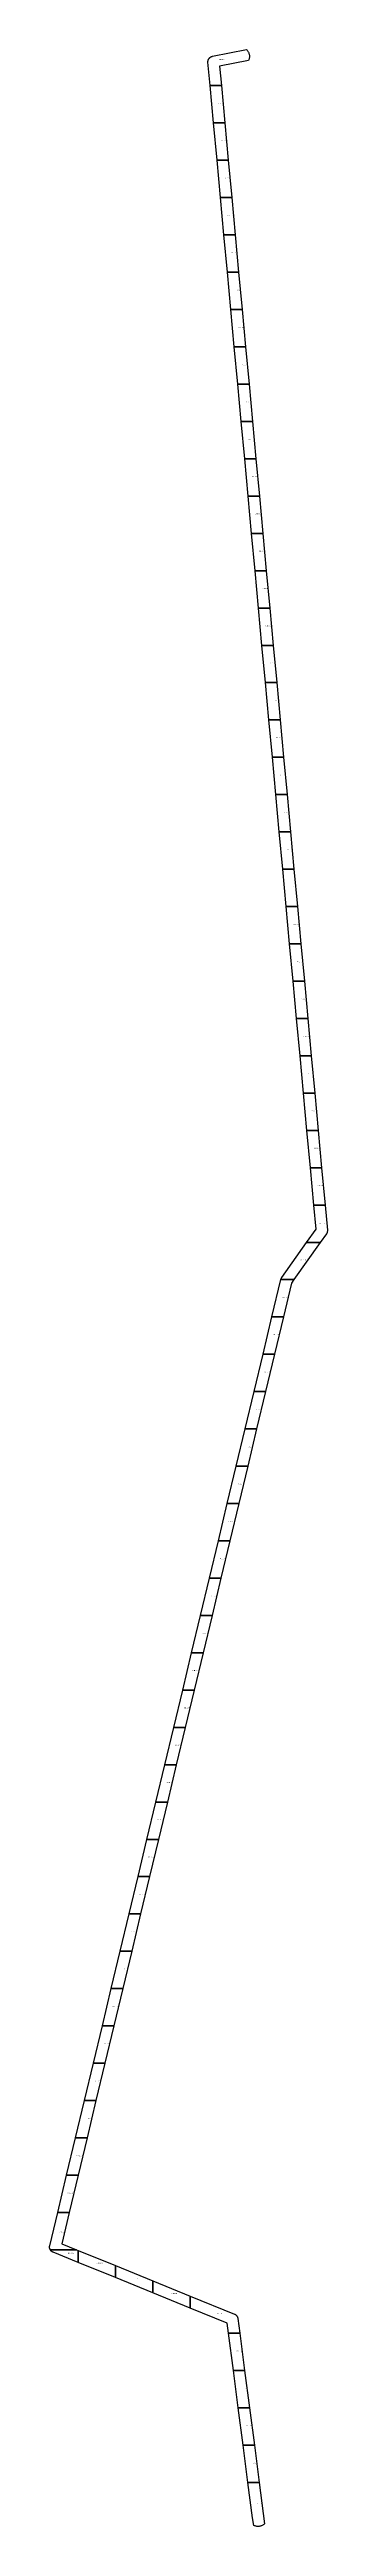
# Model space of a CAD drawing. Header units: inches. Extents: x 191938 to 500245, y 9613556 to 9818903.
# Drawn here: x 327618 to 335058, y 9613556 to 9679935 of the extents above; entities that cross this region are included whole.
import ezdxf

# ---------------------------------------------------------------- set-up
doc = ezdxf.new("R2010")
doc.units = ezdxf.units.IN
doc.header["$MEASUREMENT"] = 0
doc.layers.add('s', color=7, linetype='Continuous')
doc.layers.add('TILING_1_KM', color=10, linetype='Continuous')
doc.styles.get("Standard").update_dxf_attribs({"font": 'arial.ttf'})

msp = doc.modelspace()

# ---------------------------------------------------------------- linework, layer by layer
at = {"layer": 'TILING_1_KM'}
for points in [[(332219, 9678968), (331917, 9678968), (331859, 9679594), (331859, 9679598), (331859, 9679608), (331859, 9679618), (331860, 9679628), (331862, 9679637), (331864, 9679647), (331867, 9679656), (331870, 9679665), (331874, 9679674), (331879, 9679682), (331884, 9679691), (331889, 9679699), (331896, 9679706), (331902, 9679713), (331910, 9679720), (331917, 9679726), (331925, 9679732), (331933, 9679737), (331942, 9679742), (331951, 9679746), (331960, 9679749), (331970, 9679752), (331981, 9679755), (332887, 9679935), (332897, 9679926), (332908, 9679915), (332918, 9679902), (332928, 9679889), (332936, 9679875), (332944, 9679861), (332951, 9679846), (332957, 9679831), (332961, 9679815), (332965, 9679799), (332968, 9679783), (332969, 9679767), (332970, 9679751), (332970, 9679734), (332968, 9679718), (332965, 9679702), (332962, 9679686), (332957, 9679671), (332951, 9679656), (332946, 9679644), (332170, 9679489), (332219, 9678968)], [(332311, 9677968), (332010, 9677968), (331917, 9678968), (332219, 9678968), (332311, 9677968)], [(332404, 9676968), (332103, 9676968), (332010, 9677968), (332311, 9677968), (332404, 9676968)], [(332496, 9675968), (332195, 9675968), (332103, 9676968), (332404, 9676968), (332496, 9675968)], [(332589, 9674968), (332288, 9674968), (332195, 9675968), (332496, 9675968), (332589, 9674968)], [(332681, 9673968), (332380, 9673968), (332288, 9674968), (332589, 9674968), (332681, 9673968)], [(332774, 9672968), (332473, 9672968), (332380, 9673968), (332681, 9673968), (332774, 9672968)], [(332867, 9671968), (332565, 9671968), (332473, 9672968), (332774, 9672968), (332867, 9671968)], [(332959, 9670968), (332658, 9670968), (332565, 9671968), (332867, 9671968), (332959, 9670968)], [(333052, 9669968), (332751, 9669968), (332658, 9670968), (332959, 9670968), (333052, 9669968)], [(333144, 9668968), (332843, 9668968), (332751, 9669968), (333052, 9669968), (333144, 9668968)], [(333237, 9667968), (332936, 9667968), (332843, 9668968), (333144, 9668968), (333237, 9667968)], [(333329, 9666968), (333028, 9666968), (332936, 9667968), (333237, 9667968), (333329, 9666968)], [(333422, 9665968), (333121, 9665968), (333028, 9666968), (333329, 9666968), (333422, 9665968)], [(333514, 9664968), (333213, 9664968), (333121, 9665968), (333422, 9665968), (333514, 9664968)], [(333607, 9663968), (333306, 9663968), (333213, 9664968), (333514, 9664968), (333607, 9663968)], [(333700, 9662968), (333399, 9662968), (333306, 9663968), (333607, 9663968), (333700, 9662968)], [(333792, 9661968), (333491, 9661968), (333399, 9662968), (333700, 9662968), (333792, 9661968)], [(333885, 9660968), (333584, 9660968), (333491, 9661968), (333792, 9661968), (333885, 9660968)], [(333977, 9659968), (333676, 9659968), (333584, 9660968), (333885, 9660968), (333977, 9659968)], [(334070, 9658968), (333769, 9658968), (333676, 9659968), (333977, 9659968), (334070, 9658968)], [(334162, 9657968), (333861, 9657968), (333769, 9658968), (334070, 9658968), (334162, 9657968)], [(334255, 9656968), (333954, 9656968), (333861, 9657968), (334162, 9657968), (334255, 9656968)], [(334348, 9655968), (334046, 9655968), (333954, 9656968), (334255, 9656968), (334348, 9655968)], [(334440, 9654968), (334139, 9654968), (334046, 9655968), (334348, 9655968), (334440, 9654968)], [(334533, 9653968), (334232, 9653968), (334139, 9654968), (334440, 9654968), (334533, 9653968)], [(334625, 9652968), (334324, 9652968), (334232, 9653968), (334533, 9653968), (334625, 9652968)], [(334718, 9651968), (334417, 9651968), (334324, 9652968), (334625, 9652968), (334718, 9651968)], [(334810, 9650968), (334509, 9650968), (334417, 9651968), (334718, 9651968), (334810, 9650968)], [(334903, 9649968), (334602, 9649968), (334509, 9650968), (334810, 9650968), (334903, 9649968)], [(334996, 9648968), (334694, 9648968), (334602, 9649968), (334903, 9649968), (334996, 9648968)], [(334868, 9647968), (334502, 9647968), (334754, 9648324), (334694, 9648968), (334996, 9648968), (335058, 9648298), (335058, 9648295), (335058, 9648284), (335058, 9648274), (335057, 9648265), (335055, 9648255), (335053, 9648246), (335050, 9648236), (335047, 9648227), (335043, 9648218), (335038, 9648210), (335033, 9648201), (335031, 9648198), (334868, 9647968)], [(334162, 9646970), (333811, 9646970), (333812, 9646974), (333813, 9646978), (333816, 9646988), (333820, 9646997), (333824, 9647006), (333828, 9647014), (333834, 9647024), (333836, 9647026), (334502, 9647968), (334868, 9647968), (334162, 9646970)], [(333880, 9645970), (333572, 9645970), (333811, 9646970), (334162, 9646970), (334097, 9646879), (333880, 9645970)], [(333641, 9644970), (333333, 9644970), (333572, 9645970), (333880, 9645970), (333641, 9644970)], [(333402, 9643970), (333094, 9643970), (333333, 9644970), (333641, 9644970), (333402, 9643970)], [(333163, 9642970), (332855, 9642970), (333094, 9643970), (333402, 9643970), (333163, 9642970)], [(332924, 9641970), (332616, 9641970), (332855, 9642970), (333163, 9642970), (332924, 9641970)], [(332685, 9640970), (332377, 9640970), (332616, 9641970), (332924, 9641970), (332685, 9640970)], [(332446, 9639970), (332138, 9639970), (332377, 9640970), (332685, 9640970), (332446, 9639970)], [(332207, 9638970), (331899, 9638970), (332138, 9639970), (332446, 9639970), (332207, 9638970)], [(331968, 9637970), (331660, 9637970), (331899, 9638970), (332207, 9638970), (331968, 9637970)], [(331729, 9636970), (331421, 9636970), (331660, 9637970), (331968, 9637970), (331729, 9636970)], [(331490, 9635970), (331182, 9635970), (331421, 9636970), (331729, 9636970), (331490, 9635970)], [(331251, 9634970), (330943, 9634970), (331182, 9635970), (331490, 9635970), (331251, 9634970)], [(331012, 9633970), (330704, 9633970), (330943, 9634970), (331251, 9634970), (331012, 9633970)], [(330773, 9632970), (330465, 9632970), (330704, 9633970), (331012, 9633970), (330773, 9632970)], [(330534, 9631970), (330226, 9631970), (330465, 9632970), (330773, 9632970), (330534, 9631970)], [(330295, 9630970), (329987, 9630970), (330226, 9631970), (330534, 9631970), (330295, 9630970)], [(330056, 9629970), (329748, 9629970), (329987, 9630970), (330295, 9630970), (330056, 9629970)], [(329817, 9628970), (329509, 9628970), (329748, 9629970), (330056, 9629970), (329817, 9628970)], [(329578, 9627970), (329270, 9627970), (329509, 9628970), (329817, 9628970), (329578, 9627970)], [(329339, 9626970), (329031, 9626970), (329270, 9627970), (329578, 9627970), (329339, 9626970)], [(329099, 9625970), (328792, 9625970), (329031, 9626970), (329339, 9626970), (329099, 9625970)], [(328860, 9624970), (328552, 9624970), (328792, 9625970), (329099, 9625970), (328860, 9624970)], [(328621, 9623970), (328313, 9623970), (328552, 9624970), (328860, 9624970), (328621, 9623970)], [(328382, 9622970), (328074, 9622970), (328313, 9623970), (328621, 9623970), (328382, 9622970)], [(328143, 9621970), (327835, 9621970), (328074, 9622970), (328382, 9622970), (328143, 9621970)], [(328337, 9620970), (327636, 9620970), (327633, 9620976), (327629, 9620985), (327626, 9620994), (327623, 9621003), (327620, 9621012), (327619, 9621022), (327618, 9621032), (327618, 9621041), (327618, 9621051), (327619, 9621061), (327620, 9621071), (327622, 9621077), (327835, 9621970), (328143, 9621970), (327943, 9621131), (328337, 9620970)], [(328382, 9620952), (328382, 9620631), (327711, 9620904), (327701, 9620908), (327692, 9620913), (327684, 9620918), (327676, 9620924), (327669, 9620930), (327661, 9620937), (327655, 9620944), (327649, 9620951), (327643, 9620959), (327638, 9620967), (327636, 9620970), (328337, 9620970), (328382, 9620952)], [(329382, 9620545), (329382, 9620224), (328382, 9620631), (328382, 9620952), (329382, 9620545)], [(330382, 9620138), (330382, 9619817), (329382, 9620224), (329382, 9620545), (330382, 9620138)], [(331382, 9619731), (331382, 9619410), (330382, 9619817), (330382, 9620138), (331382, 9619731)], [(332711, 9618733), (332409, 9618733), (332374, 9619006), (331382, 9619410), (331382, 9619731), (332567, 9619248), (332578, 9619244), (332586, 9619239), (332595, 9619234), (332603, 9619228), (332610, 9619222), (332617, 9619216), (332624, 9619209), (332630, 9619201), (332636, 9619193), (332641, 9619185), (332646, 9619176), (332650, 9619168), (332653, 9619158), (332656, 9619149), (332658, 9619140), (332660, 9619129), (332711, 9618733)], [(332841, 9617733), (332539, 9617733), (332409, 9618733), (332711, 9618733), (332841, 9617733)], [(332971, 9616733), (332669, 9616733), (332539, 9617733), (332841, 9617733), (332971, 9616733)], [(333101, 9615733), (332799, 9615733), (332669, 9616733), (332971, 9616733), (333101, 9615733)], [(333231, 9614733), (332929, 9614733), (332799, 9615733), (333101, 9615733), (333231, 9614733)], [(332929, 9614733), (333231, 9614733), (333375, 9613626), (333366, 9613618), (333353, 9613607), (333340, 9613598), (333326, 9613589), (333312, 9613581), (333297, 9613575), (333282, 9613569), (333266, 9613564), (333250, 9613560), (333234, 9613558), (333218, 9613556), (333201, 9613556), (333185, 9613556), (333169, 9613558), (333153, 9613560), (333137, 9613564), (333121, 9613569), (333106, 9613574), (333091, 9613581), (333086, 9613583), (333052, 9613786), (332929, 9614733)]]:
    msp.add_lwpolyline(points, close=True, dxfattribs=at)

# ---------------------------------------------------------------- texts
at = {"layer": 's'}
for s, p in [('LINE_12_1', (332155, 9679659)), ('LINE_12_2', (332109, 9678482)), ('LINE_12_3', (332202, 9677482)), ('LINE_12_4', (332294, 9676482)), ('LINE_12_5', (332387, 9675482)), ('LINE_12_6', (332479, 9674482)), ('LINE_12_7', (332572, 9673482)), ('LINE_12_8', (332665, 9672482)), ('LINE_12_9', (332757, 9671482)), ('LINE_12_10', (332850, 9670482)), ('LINE_12_11', (332942, 9669482)), ('LINE_12_12', (333035, 9668482)), ('LINE_12_13', (333127, 9667482)), ('LINE_12_14', (333220, 9666482)), ('LINE_12_15', (333313, 9665482)), ('LINE_12_16', (333405, 9664482)), ('LINE_12_17', (333498, 9663482)), ('LINE_12_18', (333590, 9662482)), ('LINE_12_19', (333683, 9661482)), ('LINE_12_20', (333775, 9660482)), ('LINE_12_21', (333868, 9659482)), ('LINE_12_22', (333960, 9658482)), ('LINE_12_23', (334053, 9657482)), ('LINE_12_24', (334146, 9656482)), ('LINE_12_25', (334238, 9655482)), ('LINE_12_26', (334331, 9654482)), ('LINE_12_27', (334423, 9653482)), ('LINE_12_28', (334516, 9652482)), ('LINE_12_29', (334608, 9651482)), ('LINE_12_30', (334701, 9650482)), ('LINE_12_31', (334794, 9649482)), ('LINE_12_32', (334842, 9648460)), ('LINE_12_33', (334327, 9647483)), ('LINE_12_34', (333842, 9646487)), ('LINE_12_35', (333602, 9645484)), ('LINE_12_36', (333363, 9644484)), ('LINE_12_37', (333124, 9643484)), ('LINE_12_38', (332885, 9642484)), ('LINE_12_39', (332645, 9641484)), ('LINE_12_40', (332406, 9640484)), ('LINE_12_41', (332167, 9639484)), ('LINE_12_42', (331928, 9638484)), ('LINE_12_43', (331689, 9637484)), ('LINE_12_44', (331450, 9636484)), ('LINE_12_45', (331211, 9635484)), ('LINE_12_46', (330972, 9634484)), ('LINE_12_47', (330733, 9633484)), ('LINE_12_48', (330494, 9632484)), ('LINE_12_49', (330255, 9631484)), ('LINE_12_50', (330016, 9630484)), ('LINE_12_51', (329777, 9629484)), ('LINE_12_52', (329538, 9628484)), ('LINE_12_53', (329299, 9627484)), ('LINE_12_54', (329060, 9626484)), ('LINE_12_55', (328821, 9625484)), ('LINE_12_56', (328582, 9624484)), ('LINE_12_57', (328343, 9623484)), ('LINE_12_58', (328104, 9622484)), ('LINE_12_59', (327885, 9621441)), ('LINE_12_60', (328106, 9620869)), ('LINE_12_61', (328877, 9620602)), ('LINE_12_62', (329877, 9620195)), ('LINE_12_63', (330877, 9619788)), ('LINE_12_64', (332086, 9619260)), ('LINE_12_65', (332620, 9618247)), ('LINE_12_66', (332750, 9617247)), ('LINE_12_67', (332880, 9616247)), ('LINE_12_68', (333010, 9615247)), ('LINE_12_69', (333150, 9614168))]:
    msp.add_text(s, height=20, dxfattribs=at).set_placement(p)

doc.saveas('drawing.dxf')
